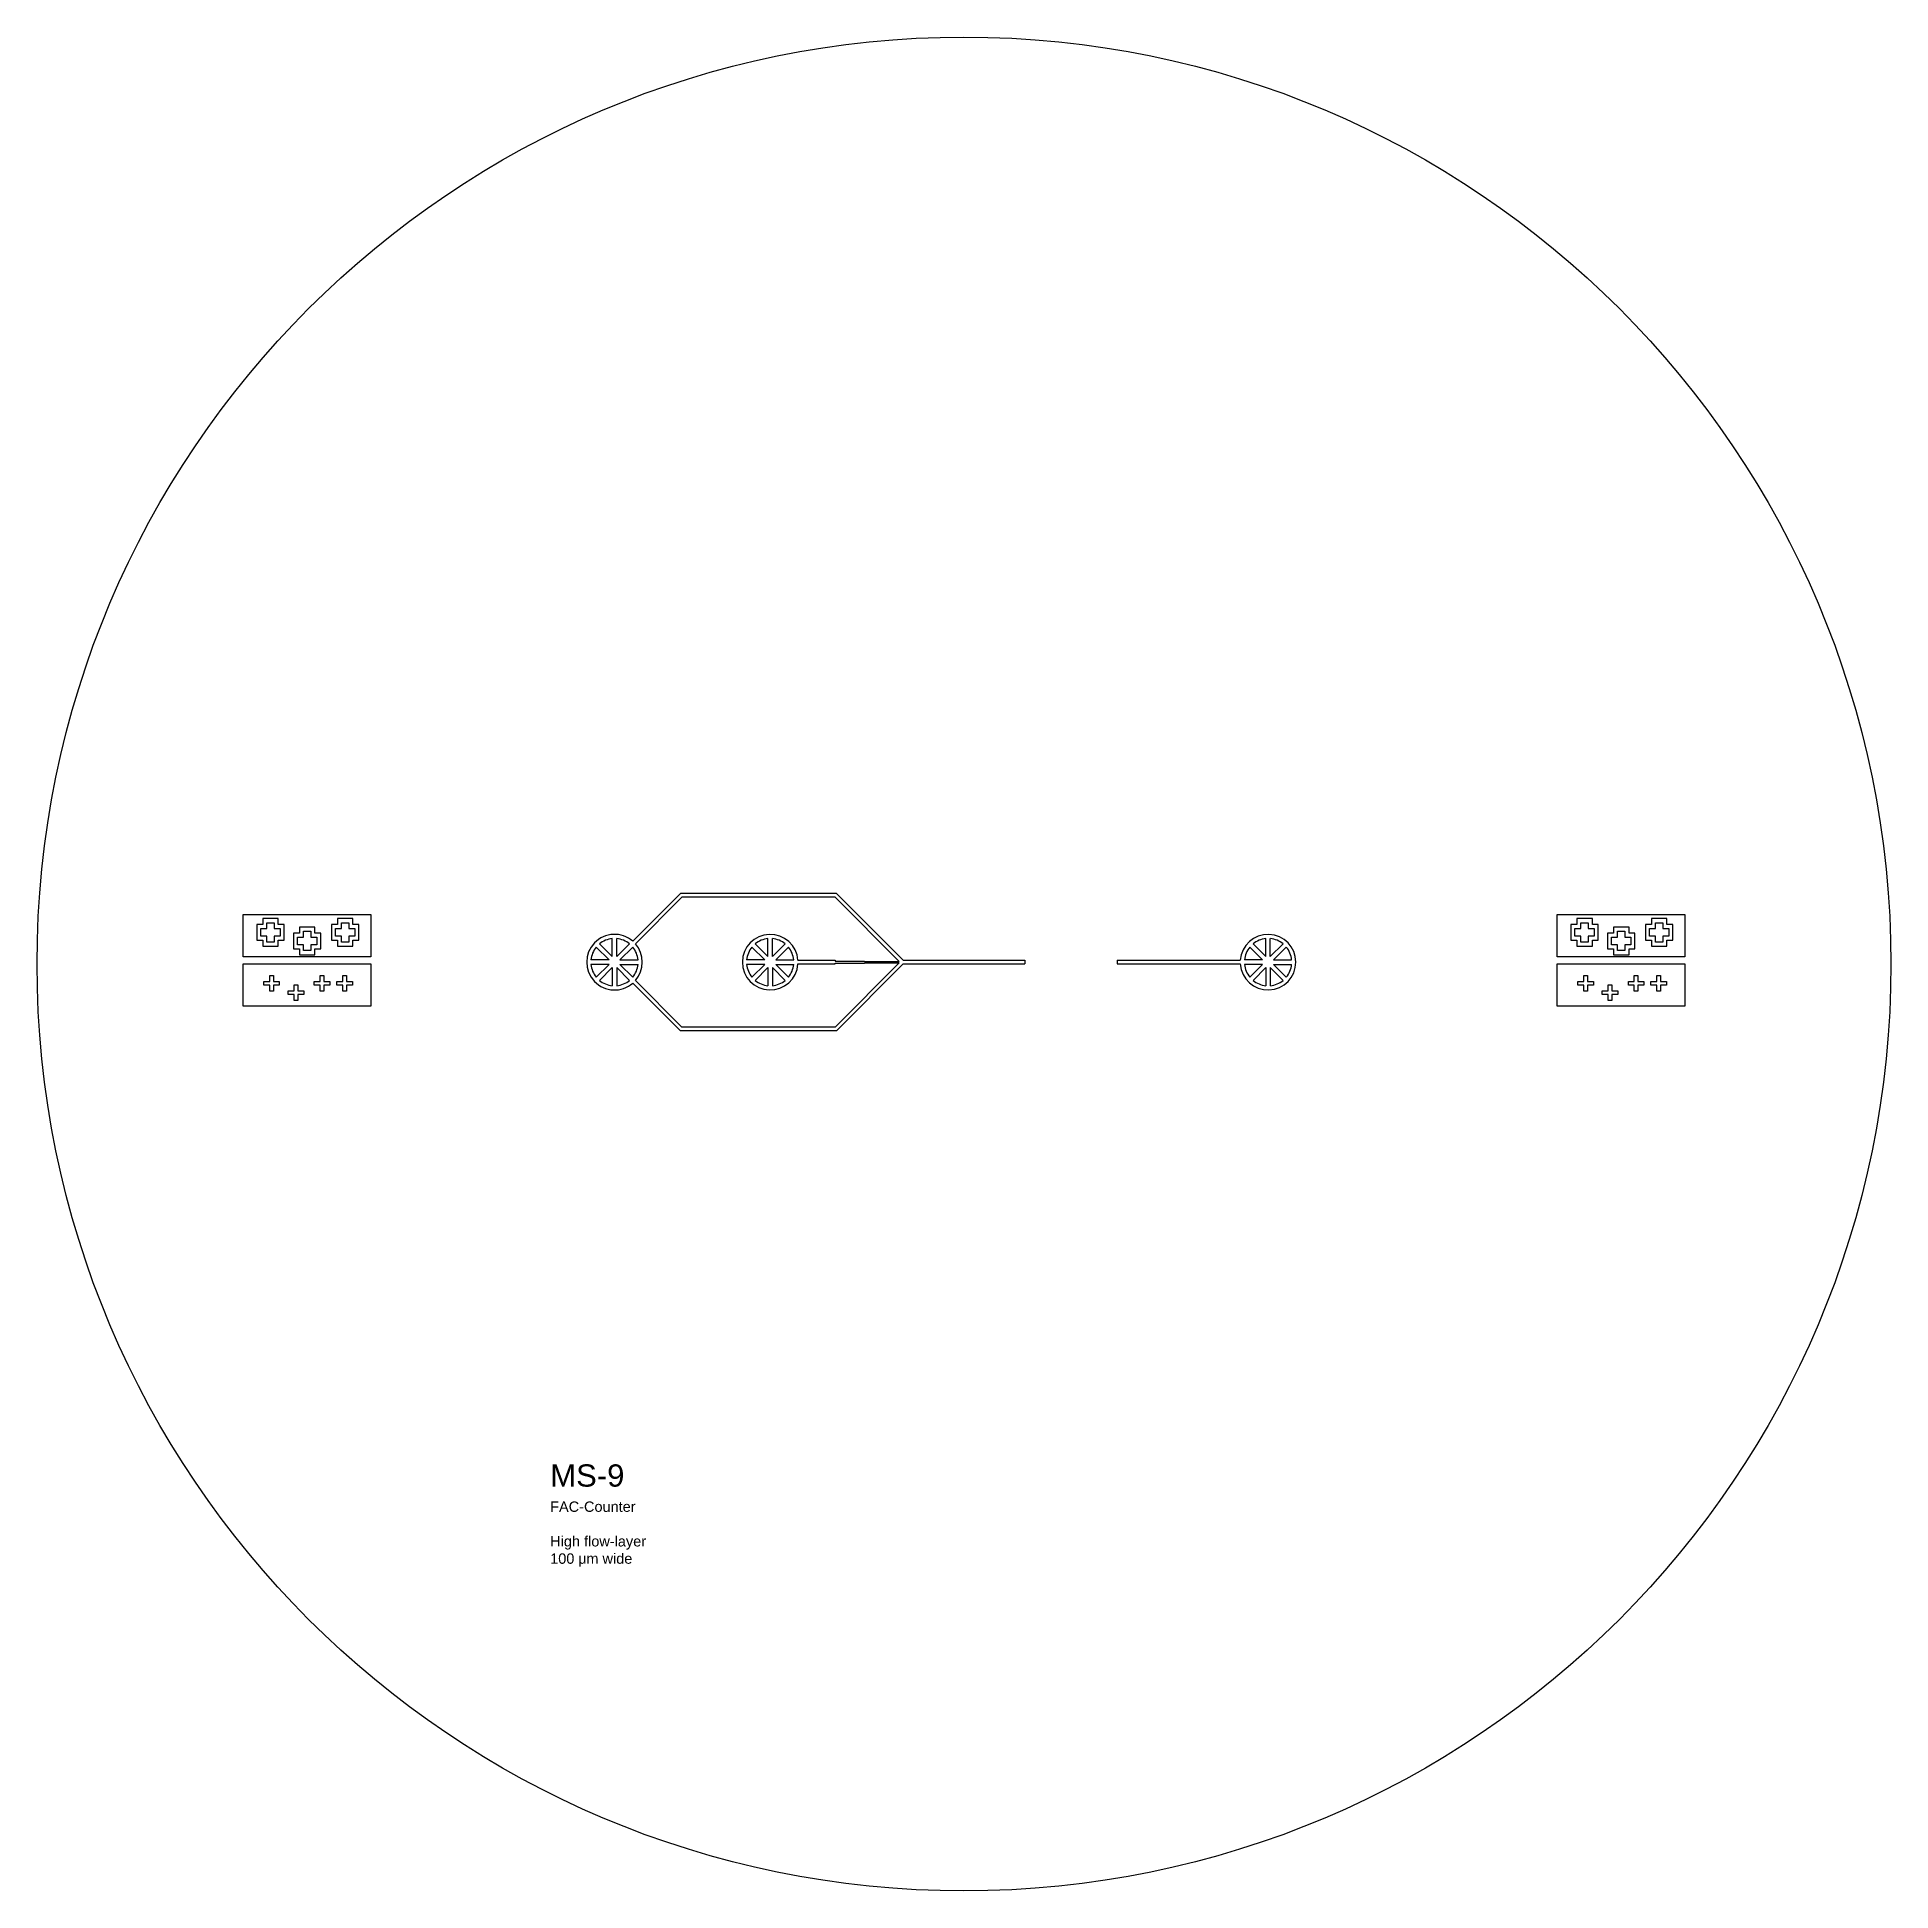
# Model space of a CAD drawing. Header units: millimetres. Extents: x 1886 to 246886, y 3543 to 53543.
# Drawn here: x 1886 to 51886, y 3543 to 53543 of the extents above; entities that cross this region are included whole.
import ezdxf

# ---------------------------------------------------------------- set-up
doc = ezdxf.new("R2010")
doc.units = ezdxf.units.MM
doc.layers.add('CLEAR', color=140, linetype='Continuous')
doc.layers.add('OPAQUE', color=10, linetype='Continuous')
doc.styles.get("Standard").update_dxf_attribs({"font": 'arial.ttf'})

msp = doc.modelspace()

# ---------------------------------------------------------------- texts
at = {"layer": 'CLEAR', "insert": (15725, 15047), "char_height": 280, "attachment_point": 1}
msp.add_mtext_dynamic_manual_height_columns('{\\H2.1429x;MS-9\\H0.83333x;\\P}FAC-Counter\\P\\PHigh flow-layer\\P100 {\\fSymbol|b0|i0|c2|p18;m}m wide', width=6473.16, gutter_width=12.5, heights=[4737], dxfattribs=at)

# ---------------------------------------------------------------- linework, layer by layer
at = {"layer": 'CLEAR'}
for p, q in [((17953, 29157), (19239, 30443)), ((23449, 30443), (19239, 30443)), ((23449, 30443), (25249, 28643)), ((23449, 26743), (25249, 28543)), ((25249, 28643), (28524, 28643)), ((25249, 28543), (28524, 28543)), ((28524, 28643), (28524, 28543)), ((31014, 28643), (31014, 28543)), ((31014, 28643), (34339, 28643)), ((31014, 28543), (34339, 28543)), ((17953, 28028), (19239, 26743)), ((23449, 26743), (19239, 26743))]:
    msp.add_line(p, q, dxfattribs=at)
for points in [[(7446, 29874), (10886, 29874), (10886, 28733), (7446, 28733)], [(8283, 29496), (8443, 29496), (8443, 29296), (8283, 29296), (8283, 29136), (8083, 29136), (8083, 29296), (7923, 29296), (7923, 29496), (8083, 29496), (8083, 29656), (8283, 29656)], [(10296, 29496), (10456, 29496), (10456, 29296), (10296, 29296), (10296, 29136), (10096, 29136), (10096, 29296), (9936, 29296), (9936, 29496), (10096, 29496), (10096, 29656), (10296, 29656)], [(42886, 29874), (46327, 29874), (46327, 28733), (42886, 28733)], [(43724, 29496), (43884, 29496), (43884, 29296), (43724, 29296), (43724, 29136), (43524, 29136), (43524, 29296), (43364, 29296), (43364, 29496), (43524, 29496), (43524, 29656), (43724, 29656)], [(45736, 29496), (45896, 29496), (45896, 29296), (45736, 29296), (45736, 29136), (45536, 29136), (45536, 29296), (45376, 29296), (45376, 29496), (45536, 29496), (45536, 29656), (45736, 29656)], [(9271, 29264), (9431, 29264), (9431, 29064), (9271, 29064), (9271, 28904), (9071, 28904), (9071, 29064), (8911, 29064), (8911, 29264), (9071, 29264), (9071, 29424), (9271, 29424)], [(44712, 29264), (44871, 29264), (44871, 29064), (44712, 29064), (44712, 28904), (44512, 28904), (44512, 29064), (44352, 29064), (44352, 29264), (44512, 29264), (44512, 29424), (44712, 29424)], [(7446, 28543), (10886, 28543), (10886, 27402), (7446, 27402)], [(42886, 28543), (46327, 28543), (46327, 27402), (42886, 27402)], [(8260, 28073), (8420, 28073), (8420, 27973), (8260, 27973), (8260, 27813), (8160, 27813), (8160, 27973), (8000, 27973), (8000, 28073), (8160, 28073), (8160, 28233), (8260, 28233)], [(9623, 28073), (9783, 28073), (9783, 27973), (9623, 27973), (9623, 27813), (9523, 27813), (9523, 27973), (9363, 27973), (9363, 28073), (9523, 28073), (9523, 28233), (9623, 28233)], [(10234, 28073), (10394, 28073), (10394, 27973), (10234, 27973), (10234, 27813), (10134, 27813), (10134, 27973), (9974, 27973), (9974, 28073), (10134, 28073), (10134, 28233), (10234, 28233)], [(43700, 28073), (43860, 28073), (43860, 27973), (43700, 27973), (43700, 27813), (43600, 27813), (43600, 27973), (43440, 27973), (43440, 28073), (43600, 28073), (43600, 28233), (43700, 28233)], [(45064, 28073), (45224, 28073), (45224, 27973), (45064, 27973), (45064, 27813), (44964, 27813), (44964, 27973), (44804, 27973), (44804, 28073), (44964, 28073), (44964, 28233), (45064, 28233)], [(45674, 28073), (45834, 28073), (45834, 27973), (45674, 27973), (45674, 27813), (45574, 27813), (45574, 27973), (45414, 27973), (45414, 28073), (45574, 28073), (45574, 28233), (45674, 28233)], [(8922, 27822), (9082, 27822), (9082, 27722), (8922, 27722), (8922, 27562), (8822, 27562), (8822, 27722), (8662, 27722), (8662, 27822), (8822, 27822), (8822, 27982), (8922, 27982)], [(44362, 27822), (44522, 27822), (44522, 27722), (44362, 27722), (44362, 27562), (44262, 27562), (44262, 27722), (44102, 27722), (44102, 27822), (44262, 27822), (44262, 27982), (44362, 27982)]]:
    msp.add_lwpolyline(points, close=True, dxfattribs=at)
for centre, start, end in [((17460, 28593), 48.8226, 311.1774), ((35087, 28593), 183.8226, 176.1774)]:
    msp.add_arc(centre, 750, start, end, dxfattribs=at)
at = {"layer": 'OPAQUE'}
for p, q in [((18024, 29087), (19280, 30343)), ((23407, 30343), (19280, 30343)), ((23407, 30343), (25139, 28611)), ((17398, 28741), (17054, 29085)), ((17398, 28741), (17398, 29227)), ((17521, 28741), (17521, 29227)), ((17521, 28741), (17865, 29085)), ((21598, 28741), (21254, 29085)), ((21598, 28741), (21598, 29227)), ((21720, 28741), (21720, 29227)), ((21720, 28741), (22064, 29085)), ((35026, 28741), (34682, 29085)), ((35026, 28741), (35026, 29227)), ((35148, 28741), (35148, 29227)), ((35148, 28741), (35492, 29085)), ((17312, 28654), (16825, 28654)), ((17312, 28532), (16825, 28532)), ((17312, 28654), (16968, 28998)), ((17312, 28532), (16968, 28187)), ((17608, 28654), (17952, 28998)), ((17608, 28654), (18094, 28654)), ((17608, 28532), (17952, 28187)), ((17608, 28532), (18094, 28532)), ((21511, 28654), (21024, 28654)), ((21511, 28532), (21024, 28532)), ((21511, 28654), (21167, 28998)), ((21511, 28532), (21167, 28187)), ((21807, 28654), (22151, 28998)), ((21807, 28654), (22294, 28654)), ((21807, 28532), (22294, 28532)), ((21807, 28532), (22151, 28187)), ((22407, 28643), (23407, 28643)), ((22407, 28543), (23407, 28543)), ((23407, 28643), (23407, 28623)), ((23407, 28623), (24207, 28623)), ((23407, 26843), (25139, 28575)), ((23407, 28543), (23407, 28563)), ((23407, 28563), (24207, 28563)), ((24207, 28623), (24207, 28611)), ((24207, 28611), (25139, 28611)), ((24207, 28563), (24207, 28575)), ((24207, 28575), (25139, 28575)), ((34939, 28654), (34452, 28654)), ((34939, 28532), (34452, 28532)), ((34939, 28654), (34595, 28998)), ((34939, 28532), (34595, 28187)), ((35235, 28654), (35579, 28998)), ((35235, 28654), (35722, 28654)), ((35235, 28532), (35722, 28532)), ((35235, 28532), (35579, 28187)), ((17398, 28445), (17054, 28101)), ((17398, 28445), (17398, 27958)), ((17521, 28445), (17865, 28101)), ((17521, 28445), (17521, 27958)), ((18024, 28099), (19280, 26843)), ((21598, 28445), (21254, 28101)), ((21598, 28445), (21598, 27958)), ((21720, 28445), (21720, 27958)), ((21720, 28445), (22064, 28101)), ((35026, 28445), (34682, 28101)), ((35026, 28445), (35026, 27958)), ((35148, 28445), (35148, 27958)), ((35148, 28445), (35492, 28101)), ((23407, 26843), (19280, 26843))]:
    msp.add_line(p, q, dxfattribs=at)
for points in [[(7973, 29766), (7973, 29606), (7813, 29606), (7813, 29186), (7973, 29186), (7973, 29026), (8393, 29026), (8393, 29186), (8553, 29186), (8553, 29606), (8393, 29606), (8393, 29766), (7973, 29766)], [(8961, 29534), (8961, 29374), (8801, 29374), (8801, 28954), (8961, 28954), (8961, 28794), (9381, 28794), (9381, 28954), (9541, 28954), (9541, 29374), (9381, 29374), (9381, 29534), (8961, 29534)], [(9986, 29766), (9986, 29606), (9826, 29606), (9826, 29186), (9986, 29186), (9986, 29026), (10406, 29026), (10406, 29186), (10566, 29186), (10566, 29606), (10406, 29606), (10406, 29766), (9986, 29766)], [(43414, 29766), (43414, 29606), (43254, 29606), (43254, 29186), (43414, 29186), (43414, 29026), (43834, 29026), (43834, 29186), (43994, 29186), (43994, 29606), (43834, 29606), (43834, 29766), (43414, 29766)], [(44402, 29534), (44402, 29374), (44242, 29374), (44242, 28954), (44402, 28954), (44402, 28794), (44822, 28794), (44822, 28954), (44981, 28954), (44981, 29374), (44822, 29374), (44822, 29534), (44402, 29534)], [(45426, 29766), (45426, 29606), (45266, 29606), (45266, 29186), (45426, 29186), (45426, 29026), (45846, 29026), (45846, 29186), (46006, 29186), (46006, 29606), (45846, 29606), (45846, 29766), (45426, 29766)]]:
    msp.add_lwpolyline(points, close=True, dxfattribs=at)
msp.add_circle((26886, 28543), 25000, dxfattribs=at)
for centre, radius, start, end in [((17460, 28593), 638, 95.5177, 129.4823), ((17460, 28593), 638, 50.5177, 84.4823), ((17460, 28593), 750, 318.8226, 41.1774), ((21659, 28593), 750, 3.8226, 356.1774), ((21659, 28593), 638, 95.5177, 129.4823), ((21659, 28593), 638, 50.5177, 84.4823), ((35087, 28593), 638, 95.5177, 129.4823), ((35087, 28593), 638, 50.5177, 84.4823), ((17460, 28593), 638, 140.5177, 174.4823), ((17460, 28593), 638, 185.5177, 219.4823), ((17460, 28593), 638, 5.5177, 39.4823), ((17460, 28593), 638, 320.5177, 354.4823), ((21659, 28593), 638, 140.5177, 174.4823), ((21659, 28593), 638, 185.5177, 219.4823), ((21659, 28593), 638, 5.5177, 39.4823), ((21659, 28593), 638, 320.5177, 354.4823), ((35087, 28593), 638, 140.5177, 174.4823), ((35087, 28593), 638, 185.5177, 219.4823), ((35087, 28593), 638, 5.5177, 39.4823), ((35087, 28593), 638, 320.5177, 354.4823), ((17460, 28593), 638, 230.5177, 264.4823), ((17460, 28593), 638, 275.5177, 309.4823), ((21659, 28593), 638, 230.5177, 264.4823), ((21659, 28593), 638, 275.5177, 309.4823), ((35087, 28593), 638, 230.5177, 264.4823), ((35087, 28593), 638, 275.5177, 309.4823)]:
    msp.add_arc(centre, radius, start, end, dxfattribs=at)

msp.set_redraw_order([(e.dxf.handle, doc.entitydb.next_handle()) for e in msp.query("TEXT MTEXT ATTDEF DIMENSION ARC_DIMENSION")])  # texts and dimensions are drawn at this point

doc.saveas('drawing.dxf')
